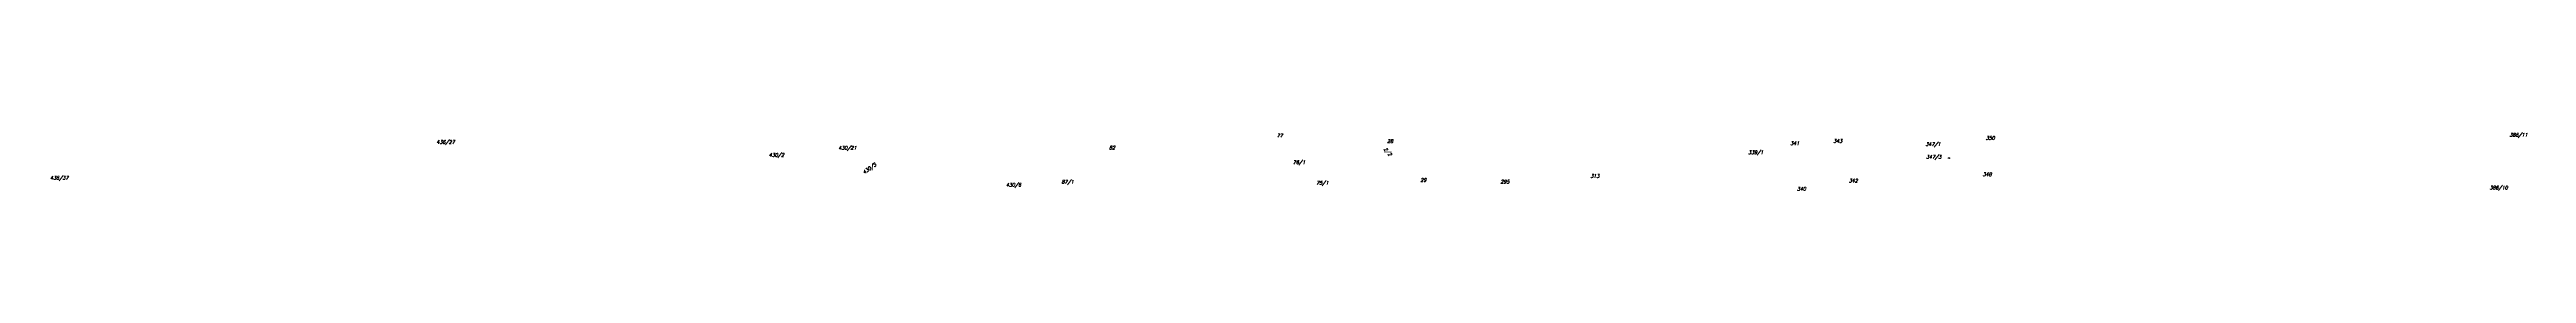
# Model space of a CAD drawing. Header units: millimetres. Extents: x -626413 to -622762, y -1174800 to -1172001.
# Drawn here: x -625625 to -624415, y -1173863 to -1173835 of the extents above; entities that cross this region are included whole.
import ezdxf
from ezdxf.enums import TextEntityAlignment as Align

# ---------------------------------------------------------------- set-up
doc = ezdxf.new("R2010")
doc.units = ezdxf.units.MM
doc.layers.add('Dobrinsko_parcelní čísla', color=7, linetype='Continuous', lineweight=0)
doc.styles.add('Style-ITALICS', font='ITALICS.shx')

msp = doc.modelspace()

# ---------------------------------------------------------------- texts
at = {"layer": 'Dobrinsko_parcelní čísla', "color": 7, "linetype": 'Continuous', "lineweight": 0, "style": 'Style-ITALICS'}
for s, height, p in [('77', 1.7, (-625022.6, -1173837.1)), ('350', 1.7, (-624674.9, -1173838.3)), ('386/11', 1.7, (-624414.6, -1173836.8)), ('436/27', 1.7, (-625427.1, -1173840.3)), ('430/2', 1.7, (-625266.2, -1173846.6)), ('430/21', 1.7, (-625230.8, -1173843.1)), ('82', 1.7, (-625104.5, -1173843)), ('76/1', 1.7, (-625011.7, -1173850.2)), ('28', 1.7, (-624968.7, -1173839.9)), ('339/1', 1.7, (-624787.9, -1173845.3)), ('341', 1.7, (-624770.4, -1173840.9)), ('343', 1.7, (-624749.4, -1173839.8)), ('347/1', 1.7, (-624701.3, -1173841.3)), ('347/3', 1.7, (-624701, -1173847.5)), ('347/3', 0.2, (-624696.8, -1173847.4)), ('436/37', 1.7, (-625615.8, -1173857.7)), ('430/6', 1.7, (-625150.4, -1173861.1)), ('87/1', 1.7, (-625124.7, -1173859.7)), ('75/1', 1.7, (-625000.3, -1173860.2)), ('29', 1.7, (-624952.5, -1173858.8)), ('295', 1.7, (-624911.9, -1173859.6)), ('313', 1.7, (-624868, -1173856.8)), ('342', 1.7, (-624741.8, -1173859.1)), ('348', 1.7, (-624676.4, -1173856)), ('386/10', 1.7, (-624424.3, -1173862.5)), ('340', 1.7, (-624767.1, -1173863.1))]:
    msp.add_text(s, height=height, dxfattribs=at).set_placement(p, align=Align.RIGHT)
for s, rotation, p in [('2/2', 310, (-624970.5, -1173846.4)), ('430/5', 35, (-625221, -1173850.9))]:
    msp.add_text(s, height=1.7, rotation=rotation, dxfattribs=at).set_placement(p, align=Align.RIGHT)

doc.saveas('drawing.dxf')
